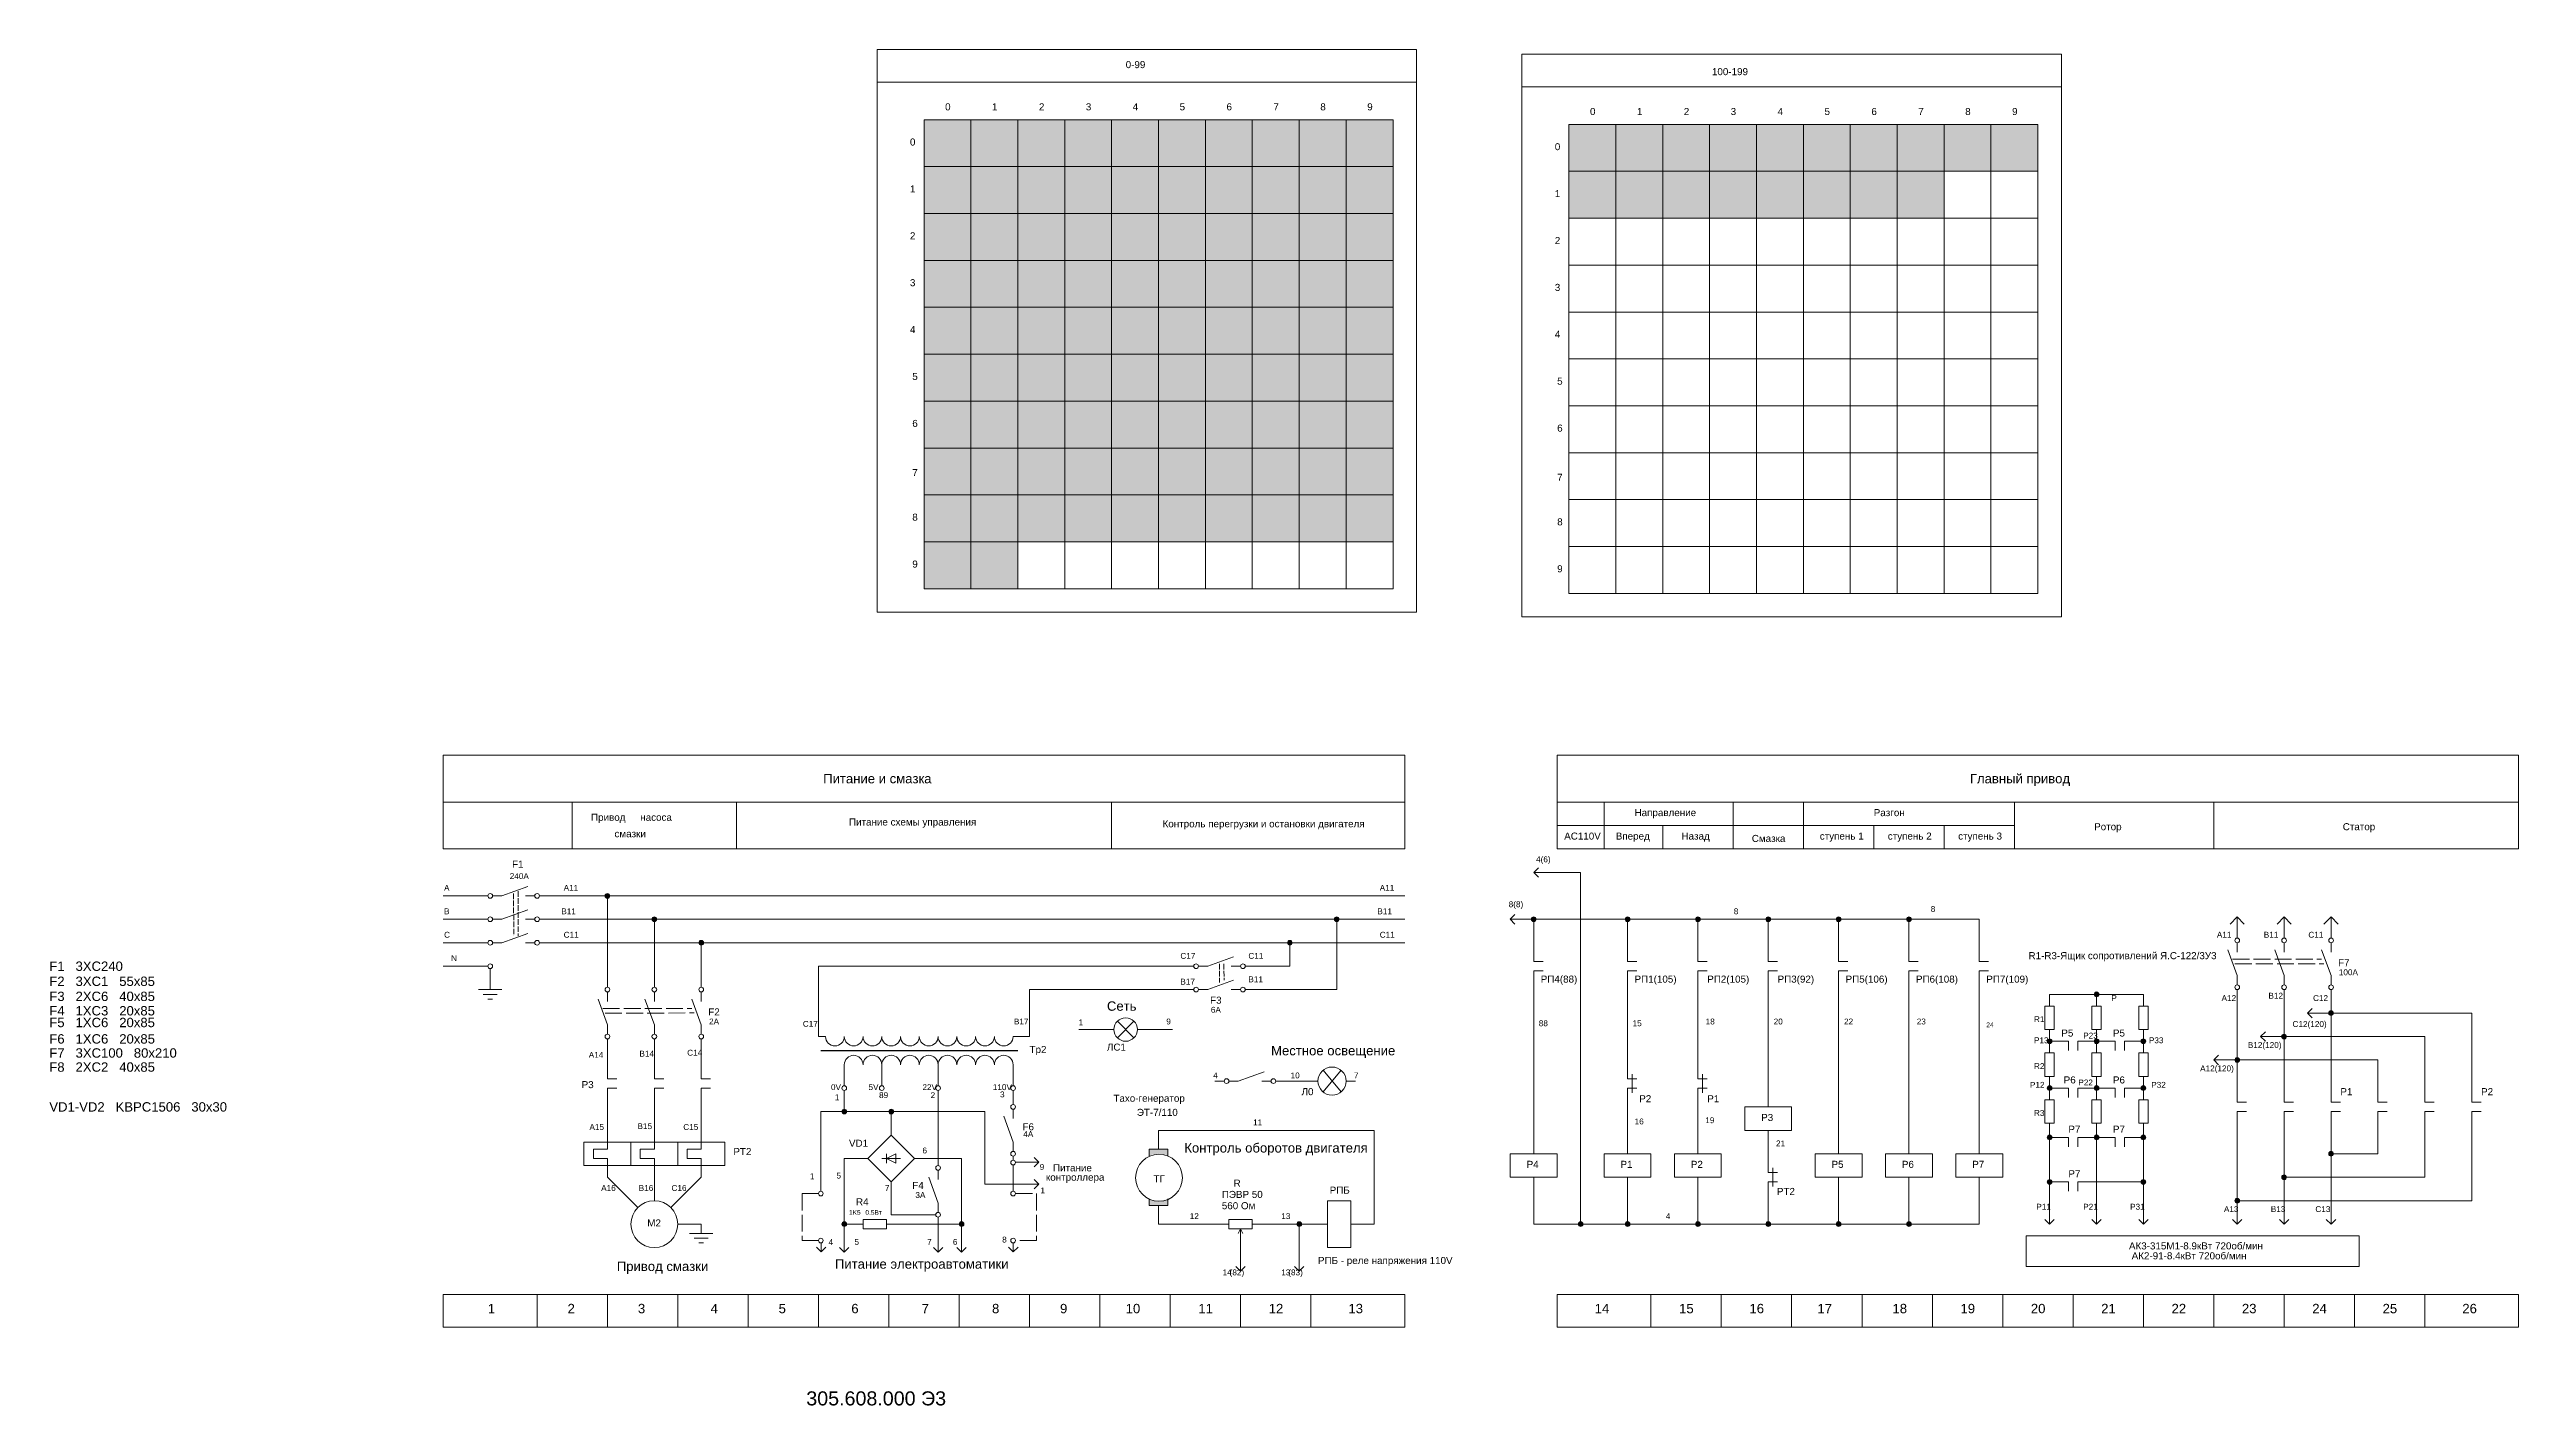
# Model space of a CAD drawing. Header units: millimetres. Extents: x 2474 to 8476, y -100 to 2402.
# Drawn here: x 2474 to 3000, y 911 to 1200 of the extents above; entities that cross this region are included whole.
import ezdxf
from ezdxf.enums import TextEntityAlignment as Align

# ---------------------------------------------------------------- set-up
doc = ezdxf.new("R2010")
doc.units = ezdxf.units.MM
doc.linetypes.add('ACAD_ISO02W100', pattern=[15, 12, -3])
doc.layers.get('0').update_dxf_attribs({"lineweight": 20})
doc.styles.get("Standard").update_dxf_attribs({"font": 'arial.ttf'})

msp = doc.modelspace()

# ---------------------------------------------------------------- texts
for s, height, p in [('0-99', 1.5, (2703, 1196.5)), ('100-199', 1.5, (2828, 1195)), ('0', 1.5, (2664.5, 1187.5)), ('1', 1.5, (2674.5, 1187.5)), ('2', 1.5, (2684.5, 1187.5)), ('3', 1.5, (2694.5, 1187.5)), ('4', 1.5, (2704.5, 1187.5)), ('5', 1.5, (2714.5, 1187.5)), ('6', 1.5, (2724.5, 1187.5)), ('7', 1.5, (2734.5, 1187.5)), ('8', 1.5, (2744.5, 1187.5)), ('9', 1.5, (2754.5, 1187.5)), ('0', 1.5, (2802, 1186.5)), ('1', 1.5, (2812, 1186.5)), ('2', 1.5, (2822, 1186.5)), ('3', 1.5, (2832, 1186.5)), ('4', 1.5, (2842, 1186.5)), ('5', 1.5, (2852, 1186.5)), ('6', 1.5, (2862, 1186.5)), ('7', 1.5, (2872, 1186.5)), ('8', 1.5, (2882, 1186.5)), ('9', 1.5, (2892, 1186.5)), ('Питание и смазка', 2, (2638.5, 1044)), ('Главный привод', 2, (2883, 1044)), ('Привод', 1.5, (2589, 1036)), ('Направление', 1.5, (2811.5, 1037)), ('Разгон', 1.5, (2862.5, 1037)), ('смазки', 1.5, (2594, 1032.5)), ('насоса', 1.5, (2599.5, 1036)), ('Питание схемы управления', 1.5, (2644, 1035)), ('Контроль перегрузки и остановки двигателя', 1.5, (2710.868, 1034.623)), ('AC110V', 1.5, (2796.5, 1032)), ('Вперед', 1.5, (2807.5, 1032)), ('Назад', 1.5, (2821.5, 1032)), ('Смазка', 1.5, (2836.5, 1031.5)), ('ступень 1', 1.5, (2851, 1032)), ('ступень 2', 1.5, (2865.5, 1032)), ('ступень 3', 1.5, (2880.5, 1032)), ('Ротор', 1.5, (2909.5, 1034)), ('Статор', 1.5, (2962.5, 1034)), ('F1', 1.5, (2572.165, 1026)), ('4(6)', 1.25, (2790.499, 1027.161)), ('A', 1.25, (2557.665, 1021.082)), ('240А', 1.25, (2571.665, 1023.582)), ('A11', 1.25, (2583.165, 1021.082)), ('A11', 1.25, (2757.165, 1021.082)), ('B', 1.25, (2557.665, 1016.082)), ('B11', 1.25, (2582.665, 1016.082)), ('B11', 1.25, (2756.665, 1016.082)), ('8(8)', 1.25, (2784.665, 1017.582)), ('8', 1.25, (2832.665, 1016.082)), ('8', 1.25, (2874.665, 1016.582)), ('C', 1.25, (2557.665, 1011.082)), ('C11', 1.25, (2583.165, 1011.082)), ('C11', 1.25, (2757.165, 1011.082)), ('A11', 1.25, (2935.665, 1011.082)), ('B11', 1.25, (2945.665, 1011.082)), ('C11', 1.25, (2955.165, 1011.082)), ('F1   3XC240 ', 2, (2473.5, 1004)), ('N', 1.25, (2559.165, 1006.082)), ('C17', 1.25, (2714.665, 1006.582)), ('C11', 1.25, (2729.165, 1006.582)), ('R1-R3-Ящик сопротивлений Я.С-122/3У3', 1.5, (2895.5, 1006.5)), ('F7', 1.5, (2961.5, 1005)), ('F2   3XC1   55x85', 2, (2473.5, 1000.787)), ('B17', 1.25, (2714.665, 1001.082)), ('B11', 1.25, (2729.165, 1001.582)), ('PП4(88)', 1.5, (2791.5, 1001.5)), ('PП1(105)', 1.5, (2811.5, 1001.5)), ('PП2(105)', 1.5, (2827, 1001.5)), ('PП3(92)', 1.5, (2842, 1001.5)), ('РП5(106)', 1.5, (2856.5, 1001.5)), ('РП6(108)', 1.5, (2871.5, 1001.5)), ('РП7(109)', 1.5, (2886.5, 1001.5)), ('100А', 1.25, (2961.665, 1003.082)), ('F3   2XC6   40x85', 2, (2473.5, 997.574)), ('F4   1XC3   20x85', 2, (2473.5, 994.5)), ('F2', 1.5, (2614, 994.5)), ('Сеть', 2, (2699, 995.5)), ('F3', 1.5, (2721, 997)), ('6А', 1.25, (2721.165, 995.082)), ('P', 1.25, (2913.165, 997.582)), ('A12', 1.25, (2936.665, 997.582)), ('B12', 1.25, (2946.665, 998.082)), ('C12', 1.25, (2956.165, 997.582)), ('F5   1XC6   20x85', 2, (2473.5, 992)), ('F6   1XC6   20x85', 2, (2473.5, 988.5)), ('2А', 1.25, (2614.165, 992.582)), ('C17', 1.25, (2634.165, 992.082)), ('B17', 1.25, (2679.165, 992.582)), ('1', 1.25, (2692.977, 992.415)), ('9', 1.25, (2711.665, 992.582)), ('88', 1.25, (2791.084, 992.207)), ('15', 1.25, (2811.084, 992.207)), ('18', 1.25, (2826.665, 992.582)), ('20', 1.25, (2841.165, 992.582)), ('22', 1.25, (2856.165, 992.582)), ('23', 1.25, (2871.665, 992.582)), ('24', 1, (2886.5, 992)), ('R1', 1.25, (2896.665, 993.082)), ('Р13', 1.25, (2896.665, 988.582)), ('P5', 1.5, (2902.5, 990)), ('Р23', 1.25, (2907.165, 989.582)), ('P5', 1.5, (2913.5, 990)), ('Р33', 1.25, (2921.165, 988.582)), ('C12(120)', 1.25, (2951.799, 992.046)), ('F7   3XC100   80x210', 2, (2473.5, 985.5)), ('А14', 1.25, (2588.517, 985.466)), ('В14', 1.25, (2599.33, 985.734)), ('С14', 1.25, (2609.508, 985.924)), ('Tp2', 1.5, (2682.5, 986.5)), ('ЛС1', 1.5, (2699, 987)), ('Местное освещение', 2, (2734, 986)), ('B12(120)', 1.25, (2942.265, 987.582)), ('F8   2XC2   40x85', 2, (2473.5, 982.5)), ('P3', 1.5, (2587, 979)), ('0V', 1.25, (2640.165, 978.582)), ('5V', 1.25, (2648.165, 978.582)), ('22V', 1.25, (2659.665, 978.582)), ('110V', 1.25, (2674.665, 978.582)), ('4', 1.25, (2721.665, 981.082)), ('10', 1.25, (2738.165, 981.082)), ('7', 1.25, (2751.665, 981.082)), ('Р12', 1.25, (2895.802, 979.082)), ('R2', 1.25, (2896.665, 983.082)), ('P6', 1.5, (2903, 980)), ('Р22', 1.25, (2906.124, 979.582)), ('P6', 1.5, (2913.5, 980)), ('Р32', 1.25, (2921.665, 979.082)), ('A12(120)', 1.25, (2932.093, 982.582)), ('VD1-VD2   KBPC1506   30x30', 2, (2473.5, 974)), ('1', 1.25, (2640.977, 976.415)), ('89', 1.25, (2650.412, 976.878)), ('2', 1.25, (2661.412, 976.878)), ('3', 1.25, (2676.214, 977.033)), ('Тахо-генератор', 1.5, (2700.383, 976.09)), ('ЭТ-7/110', 1.5, (2705.383, 973.09)), ('Л0', 1.5, (2740.5, 977.5)), ('P2', 1.5, (2812.5, 976)), ('P1', 1.5, (2827, 976)), ('R3', 1.25, (2896.665, 973.082)), ('P1', 1.5, (2962, 977.5)), ('P2', 1.5, (2992, 977.5)), ('А15', 1.25, (2588.665, 970.082)), ('В15', 1.25, (2598.913, 970.263)), ('С15', 1.25, (2608.665, 970.082)), ('F6', 1.5, (2681, 970)), ('4A', 1.25, (2681.165, 968.582)), ('11', 1.25, (2730.165, 971.082)), ('16', 1.25, (2811.524, 971.274)), ('19', 1.25, (2826.593, 971.534)), ('P3', 1.5, (2838.5, 972)), ('P7', 1.5, (2904, 969.5)), ('P7', 1.5, (2913.5, 969.5)), ('PT2', 1.5, (2619.352, 964.723)), ('VD1', 1.5, (2644, 966.5)), ('6', 1.25, (2659.665, 965.082)), ('Контроль оборотов двигателя', 2, (2715.501, 965.266)), ('P4', 1.5, (2788.5, 962)), ('P1', 1.5, (2808.5, 962)), ('P2', 1.5, (2823.5, 962)), ('21', 1.25, (2841.665, 966.582)), ('P5', 1.5, (2853.5, 962)), ('P6', 1.5, (2868.5, 962)), ('P7', 1.5, (2883.5, 962)), ('A16', 1.25, (2591.165, 957.082)), ('B16', 1.25, (2599.165, 957.082)), ('C16', 1.25, (2606.165, 957.082)), ('1', 1.25, (2635.665, 959.582)), ('5', 1.25, (2641.329, 959.726)), ('7', 1.25, (2651.665, 957.082)), ('F4', 1.5, (2657.5, 957.5)), ('9', 1.25, (2684.665, 961.582)), ('контроллера', 1.5, (2686, 959.25)), ('Питание', 1.5, (2687.5, 961.25)), ('ТГ', 1.5, (2708.943, 958.934)), ('R', 1.5, (2726, 958)), ('P7', 1.5, (2904, 960)), ('1K5', 1, (2644, 952)), ('R4', 1.5, (2645.5, 954)), ('0.5Вт', 1, (2647.5, 952)), ('3А', 1.25, (2658.165, 955.582)), ('1', 1.25, (2684.813, 956.562)), ('560 Ом', 1.5, (2723.5, 953.181)), ('ПЭВР 50', 1.5, (2723.5, 955.59)), ('РПБ', 1.5, (2746.5, 956.5)), ('PT2', 1.5, (2841.852, 956.223)), ('Р11', 1.25, (2897.165, 953.082)), ('Р21', 1.25, (2907.165, 953.082)), ('Р31', 1.25, (2917.165, 953.082)), ('A13', 1.25, (2937.165, 952.582)), ('B13', 1.25, (2947.165, 952.582)), ('C13', 1.25, (2956.665, 952.582)), ('M2', 1.5, (2601, 949.5)), ('12', 1.25, (2716.665, 951.082)), ('13', 1.25, (2736.165, 951.082)), ('4', 1.25, (2818.165, 951.082)), ('4', 1.25, (2639.665, 945.582)), ('Питание электроавтоматики', 2, (2641, 940.5)), ('5', 1.25, (2645.165, 945.582)), ('7', 1.25, (2660.665, 945.582)), ('6', 1.25, (2666.165, 945.582)), ('8', 1.25, (2676.665, 946.082)), ('РПБ - реле напряжения 110V', 1.5, (2744, 941.5)), ('АК3-315М1-8.9кВт 720об/мин', 1.5, (2916.914, 944.606)), ('АК2-91-8.4кВт 720об/мин', 1.5, (2917.5, 942.5)), ('Привод смазки', 2, (2594.5, 940)), ('14', 1.25, (2723.665, 939.082)), ('(82)', 1.25, (2725.165, 939.082)), ('13', 1.25, (2736.165, 939.082)), ('(83)', 1.25, (2737.665, 939.082)), ('1', 2, (2567, 931)), ('2', 2, (2584, 931)), ('3', 2, (2599, 931)), ('4', 2, (2614.5, 931)), ('5', 2, (2629, 931)), ('6', 2, (2644.5, 931)), ('7', 2, (2659.5, 931)), ('8', 2, (2674.5, 931)), ('9', 2, (2689, 931)), ('10', 2, (2703, 931)), ('11', 2, (2718.5, 931)), ('12', 2, (2733.5, 931)), ('13', 2, (2750.5, 931)), ('14', 2, (2803, 931)), ('15', 2, (2821, 931)), ('16', 2, (2836, 931)), ('17', 2, (2850.5, 931)), ('18', 2, (2866.5, 931)), ('19', 2, (2881, 931)), ('20', 2, (2896, 931)), ('21', 2, (2911, 931)), ('22', 2, (2926, 931)), ('23', 2, (2941, 931)), ('24', 2, (2956, 931)), ('25', 2, (2971, 931)), ('26', 2, (2988, 931)), ('305.608.000 Э3', 3, (2634.899, 911.344))]:
    msp.add_text(s, height=height).set_placement(p)
for s, p in [('0', (2657.583, 1181.5)), ('0', (2795.083, 1180.5)), ('1', (2657.583, 1171.5)), ('1', (2795.083, 1170.5)), ('2', (2657.583, 1161.5)), ('2', (2795.083, 1160.5)), ('3', (2657.583, 1151.5)), ('3', (2795.083, 1150.5)), ('4', (2657.583, 1141.5)), ('4', (2795.083, 1140.5)), ('5', (2658.083, 1131.5)), ('5', (2795.583, 1130.5)), ('6', (2658.083, 1121.5)), ('6', (2795.583, 1120.5)), ('7', (2658.083, 1111)), ('7', (2795.583, 1110)), ('8', (2658.083, 1101.5)), ('8', (2795.583, 1100.5)), ('9', (2658.083, 1091.5)), ('9', (2795.583, 1090.5))]:
    msp.add_text(s, height=1.5).set_placement(p, align=Align.TOP_CENTER)

# ---------------------------------------------------------------- hatches: boundary and pattern name
h = msp.add_hatch(color=256)
h.dxf.hatch_style = 1
h.paths.add_polyline_path([(2670, 1185.5), (2660, 1185.5), (2660, 1175.5), (2670, 1175.5)])
h.paths.add_polyline_path([(2680, 1185.5), (2670, 1185.5), (2670, 1175.5), (2680, 1175.5)])
h.paths.add_polyline_path([(2690, 1185.5), (2680, 1185.5), (2680, 1175.5), (2690, 1175.5)])
h.paths.add_polyline_path([(2700, 1185.5), (2690, 1185.5), (2690, 1175.5), (2700, 1175.5)])
h.paths.add_polyline_path([(2710, 1185.5), (2700, 1185.5), (2700, 1175.5), (2710, 1175.5)])
h.paths.add_polyline_path([(2720, 1185.5), (2710, 1185.5), (2710, 1175.5), (2720, 1175.5)])
h.paths.add_polyline_path([(2730, 1185.5), (2720, 1185.5), (2720, 1175.5), (2730, 1175.5)])
h.paths.add_polyline_path([(2740, 1185.5), (2730, 1185.5), (2730, 1175.5), (2740, 1175.5)])
h.paths.add_polyline_path([(2750, 1185.5), (2740, 1185.5), (2740, 1175.5), (2750, 1175.5)])
h.paths.add_polyline_path([(2760, 1185.5), (2750, 1185.5), (2750, 1175.5), (2760, 1175.5)])
h = msp.add_hatch(color=256)
h.dxf.hatch_style = 1
h.paths.add_polyline_path([(2807.5, 1184.5), (2797.5, 1184.5), (2797.5, 1174.5), (2807.5, 1174.5)])
h.paths.add_polyline_path([(2817.5, 1184.5), (2807.5, 1184.5), (2807.5, 1174.5), (2817.5, 1174.5)])
h.paths.add_polyline_path([(2827.5, 1184.5), (2817.5, 1184.5), (2817.5, 1174.5), (2827.5, 1174.5)])
h.paths.add_polyline_path([(2837.5, 1184.5), (2827.5, 1184.5), (2827.5, 1174.5), (2837.5, 1174.5)])
h.paths.add_polyline_path([(2847.5, 1184.5), (2837.5, 1184.5), (2837.5, 1174.5), (2847.5, 1174.5)])
h.paths.add_polyline_path([(2857.5, 1184.5), (2847.5, 1184.5), (2847.5, 1174.5), (2857.5, 1174.5)])
h.paths.add_polyline_path([(2867.5, 1184.5), (2857.5, 1184.5), (2857.5, 1174.5), (2867.5, 1174.5)])
h.paths.add_polyline_path([(2877.5, 1184.5), (2867.5, 1184.5), (2867.5, 1174.5), (2877.5, 1174.5)])
h.paths.add_polyline_path([(2887.5, 1184.5), (2877.5, 1184.5), (2877.5, 1174.5), (2887.5, 1174.5)])
h.paths.add_polyline_path([(2897.5, 1184.5), (2887.5, 1184.5), (2887.5, 1174.5), (2897.5, 1174.5)])
h.paths.add_polyline_path([(2807.5, 1174.5), (2797.5, 1174.5), (2797.5, 1164.5), (2807.5, 1164.5)])
h.paths.add_polyline_path([(2817.5, 1174.5), (2807.5, 1174.5), (2807.5, 1164.5), (2817.5, 1164.5)])
h.paths.add_polyline_path([(2827.5, 1174.5), (2817.5, 1174.5), (2817.5, 1164.5), (2827.5, 1164.5)])
h.paths.add_polyline_path([(2837.5, 1174.5), (2827.5, 1174.5), (2827.5, 1164.5), (2837.5, 1164.5)])
h.paths.add_polyline_path([(2847.5, 1174.5), (2837.5, 1174.5), (2837.5, 1164.5), (2847.5, 1164.5)])
h.paths.add_polyline_path([(2857.5, 1174.5), (2847.5, 1174.5), (2847.5, 1164.5), (2857.5, 1164.5)])
h = msp.add_hatch(color=256)
h.dxf.hatch_style = 1
h.paths.add_polyline_path([(2670, 1175.5), (2660, 1175.5), (2660, 1165.5), (2670, 1165.5)])
h.paths.add_polyline_path([(2680, 1175.5), (2670, 1175.5), (2670, 1165.5), (2680, 1165.5)])
h.paths.add_polyline_path([(2690, 1175.5), (2680, 1175.5), (2680, 1165.5), (2690, 1165.5)])
h.paths.add_polyline_path([(2700, 1175.5), (2690, 1175.5), (2690, 1165.5), (2700, 1165.5)])
h.paths.add_polyline_path([(2710, 1175.5), (2700, 1175.5), (2700, 1165.5), (2710, 1165.5)])
h.paths.add_polyline_path([(2720, 1175.5), (2710, 1175.5), (2710, 1165.5), (2720, 1165.5)])
h.paths.add_polyline_path([(2730, 1175.5), (2720, 1175.5), (2720, 1165.5), (2730, 1165.5)])
h.paths.add_polyline_path([(2740, 1175.5), (2730, 1175.5), (2730, 1165.5), (2740, 1165.5)])
h.paths.add_polyline_path([(2750, 1175.5), (2740, 1175.5), (2740, 1165.5), (2750, 1165.5)])
h.paths.add_polyline_path([(2760, 1175.5), (2750, 1175.5), (2750, 1165.5), (2760, 1165.5)])
h = msp.add_hatch(color=256)
h.dxf.hatch_style = 1
h.paths.add_polyline_path([(2867.5, 1174.5), (2857.5, 1174.5), (2857.5, 1164.5), (2867.5, 1164.5)])
h.paths.add_polyline_path([(2877.5, 1174.5), (2867.5, 1174.5), (2867.5, 1164.5), (2877.5, 1164.5)])
h = msp.add_hatch(color=256)
h.dxf.hatch_style = 1
h.paths.add_polyline_path([(2670, 1165.5), (2660, 1165.5), (2660, 1155.5), (2670, 1155.5)])
h.paths.add_polyline_path([(2680, 1165.5), (2670, 1165.5), (2670, 1155.5), (2680, 1155.5)])
h.paths.add_polyline_path([(2690, 1165.5), (2680, 1165.5), (2680, 1155.5), (2690, 1155.5)])
h.paths.add_polyline_path([(2700, 1165.5), (2690, 1165.5), (2690, 1155.5), (2700, 1155.5)])
h.paths.add_polyline_path([(2710, 1165.5), (2700, 1165.5), (2700, 1155.5), (2710, 1155.5)])
h = msp.add_hatch(color=256)
h.dxf.hatch_style = 1
h.paths.add_polyline_path([(2720, 1165.5), (2710, 1165.5), (2710, 1155.5), (2720, 1155.5)])
h.paths.add_polyline_path([(2730, 1165.5), (2720, 1165.5), (2720, 1155.5), (2730, 1155.5)])
h.paths.add_polyline_path([(2740, 1165.5), (2730, 1165.5), (2730, 1155.5), (2740, 1155.5)])
h.paths.add_polyline_path([(2750, 1165.5), (2740, 1165.5), (2740, 1155.5), (2750, 1155.5)])
h.paths.add_polyline_path([(2760, 1165.5), (2750, 1165.5), (2750, 1155.5), (2760, 1155.5)])
h.paths.add_polyline_path([(2670, 1155.5), (2660, 1155.5), (2660, 1145.5), (2670, 1145.5)])
h.paths.add_polyline_path([(2680, 1155.5), (2670, 1155.5), (2670, 1145.5), (2680, 1145.5)])
h.paths.add_polyline_path([(2690, 1155.5), (2680, 1155.5), (2680, 1145.5), (2690, 1145.5)])
h = msp.add_hatch(color=256)
h.dxf.hatch_style = 1
h.paths.add_polyline_path([(2730, 1155.5), (2720, 1155.5), (2720, 1145.5), (2730, 1145.5)])
h.paths.add_polyline_path([(2740, 1155.5), (2730, 1155.5), (2730, 1145.5), (2740, 1145.5)])
h.paths.add_polyline_path([(2750, 1155.5), (2740, 1155.5), (2740, 1145.5), (2750, 1145.5)])
h.paths.add_polyline_path([(2760, 1155.5), (2750, 1155.5), (2750, 1145.5), (2760, 1145.5)])
h.paths.add_polyline_path([(2670, 1145.5), (2660, 1145.5), (2660, 1135.5), (2670, 1135.5)])
h.paths.add_polyline_path([(2680, 1145.5), (2670, 1145.5), (2670, 1135.5), (2680, 1135.5)])
h.paths.add_polyline_path([(2690, 1145.5), (2680, 1145.5), (2680, 1135.5), (2690, 1135.5)])
h.paths.add_polyline_path([(2700, 1145.5), (2690, 1145.5), (2690, 1135.5), (2700, 1135.5)])
h.paths.add_polyline_path([(2710, 1145.5), (2700, 1145.5), (2700, 1135.5), (2710, 1135.5)])
h.paths.add_polyline_path([(2720, 1145.5), (2710, 1145.5), (2710, 1135.5), (2720, 1135.5)])
h = msp.add_hatch(color=256)
h.dxf.hatch_style = 1
h.paths.add_polyline_path([(2700, 1155.5), (2690, 1155.5), (2690, 1145.5), (2700, 1145.5)])
h.paths.add_polyline_path([(2710, 1155.5), (2700, 1155.5), (2700, 1145.5), (2710, 1145.5)])
h.paths.add_polyline_path([(2720, 1155.5), (2710, 1155.5), (2710, 1145.5), (2720, 1145.5)])
h = msp.add_hatch(color=256)
h.dxf.hatch_style = 1
h.paths.add_polyline_path([(2730, 1145.5), (2720, 1145.5), (2720, 1135.5), (2730, 1135.5)])
h.paths.add_polyline_path([(2740, 1145.5), (2730, 1145.5), (2730, 1135.5), (2740, 1135.5)])
h.paths.add_polyline_path([(2750, 1145.5), (2740, 1145.5), (2740, 1135.5), (2750, 1135.5)])
h.paths.add_polyline_path([(2760, 1145.5), (2750, 1145.5), (2750, 1135.5), (2760, 1135.5)])
h.paths.add_polyline_path([(2760, 1135.5), (2750, 1135.5), (2750, 1125.5), (2760, 1125.5)])
h.paths.add_polyline_path([(2750, 1135.5), (2740, 1135.5), (2740, 1125.5), (2750, 1125.5)])
h.paths.add_polyline_path([(2740, 1135.5), (2730, 1135.5), (2730, 1125.5), (2740, 1125.5)])
h.paths.add_polyline_path([(2730, 1135.5), (2720, 1135.5), (2720, 1125.5), (2730, 1125.5)])
h.paths.add_polyline_path([(2720, 1135.5), (2710, 1135.5), (2710, 1125.5), (2720, 1125.5)])
h.paths.add_polyline_path([(2710, 1135.5), (2700, 1135.5), (2700, 1125.5), (2710, 1125.5)])
h.paths.add_polyline_path([(2700, 1135.5), (2690, 1135.5), (2690, 1125.5), (2700, 1125.5)])
h.paths.add_polyline_path([(2690, 1135.5), (2680, 1135.5), (2680, 1125.5), (2690, 1125.5)])
h.paths.add_polyline_path([(2680, 1135.5), (2670, 1135.5), (2670, 1125.5), (2680, 1125.5)])
h.paths.add_polyline_path([(2670, 1135.5), (2660, 1135.5), (2660, 1125.5), (2670, 1125.5)])
h.paths.add_polyline_path([(2670, 1125.5), (2660, 1125.5), (2660, 1115.5), (2670, 1115.5)])
h.paths.add_polyline_path([(2680, 1125.5), (2670, 1125.5), (2670, 1115.5), (2680, 1115.5)])
h.paths.add_polyline_path([(2690, 1125.5), (2680, 1125.5), (2680, 1115.5), (2690, 1115.5)])
h.paths.add_polyline_path([(2710, 1125.5), (2700, 1125.5), (2700, 1115.5), (2710, 1115.5)])
h.paths.add_polyline_path([(2700, 1125.5), (2690, 1125.5), (2690, 1115.5), (2700, 1115.5)])
h.paths.add_polyline_path([(2720, 1125.5), (2710, 1125.5), (2710, 1115.5), (2720, 1115.5)])
h.paths.add_polyline_path([(2730, 1125.5), (2720, 1125.5), (2720, 1115.5), (2730, 1115.5)])
h.paths.add_polyline_path([(2740, 1125.5), (2730, 1125.5), (2730, 1115.5), (2740, 1115.5)])
h.paths.add_polyline_path([(2750, 1125.5), (2740, 1125.5), (2740, 1115.5), (2750, 1115.5)])
h.paths.add_polyline_path([(2760, 1125.5), (2750, 1125.5), (2750, 1115.5), (2760, 1115.5)])
h = msp.add_hatch(color=256)
h.dxf.hatch_style = 1
h.paths.add_polyline_path([(2670, 1115.5), (2660, 1115.5), (2660, 1105.5), (2670, 1105.5)])
h.paths.add_polyline_path([(2680, 1115.5), (2670, 1115.5), (2670, 1105.5), (2680, 1105.5)])
h.paths.add_polyline_path([(2690, 1115.5), (2680, 1115.5), (2680, 1105.5), (2690, 1105.5)])
h.paths.add_polyline_path([(2700, 1115.5), (2690, 1115.5), (2690, 1105.5), (2700, 1105.5)])
h.paths.add_polyline_path([(2710, 1115.5), (2700, 1115.5), (2700, 1105.5), (2710, 1105.5)])
h.paths.add_polyline_path([(2720, 1115.5), (2710, 1115.5), (2710, 1105.5), (2720, 1105.5)])
h.paths.add_polyline_path([(2730, 1115.5), (2720, 1115.5), (2720, 1105.5), (2730, 1105.5)])
h.paths.add_polyline_path([(2740, 1115.5), (2730, 1115.5), (2730, 1105.5), (2740, 1105.5)])
h.paths.add_polyline_path([(2750, 1115.5), (2740, 1115.5), (2740, 1105.5), (2750, 1105.5)])
h.paths.add_polyline_path([(2760, 1115.5), (2750, 1115.5), (2750, 1105.5), (2760, 1105.5)])
h.paths.add_polyline_path([(2670, 1105.5), (2660, 1105.5), (2660, 1095.5), (2670, 1095.5)])
h.paths.add_polyline_path([(2680, 1105.5), (2670, 1105.5), (2670, 1095.5), (2680, 1095.5)])
h.paths.add_polyline_path([(2690, 1105.5), (2680, 1105.5), (2680, 1095.5), (2690, 1095.5)])
h.paths.add_polyline_path([(2700, 1105.5), (2690, 1105.5), (2690, 1095.5), (2700, 1095.5)])
h.paths.add_polyline_path([(2710, 1105.5), (2700, 1105.5), (2700, 1095.5), (2710, 1095.5)])
h.paths.add_polyline_path([(2720, 1105.5), (2710, 1105.5), (2710, 1095.5), (2720, 1095.5)])
h.paths.add_polyline_path([(2730, 1105.5), (2720, 1105.5), (2720, 1095.5), (2730, 1095.5)])
h = msp.add_hatch(color=256)
h.dxf.hatch_style = 1
h.paths.add_polyline_path([(2740, 1105.5), (2730, 1105.5), (2730, 1095.5), (2740, 1095.5)])
h = msp.add_hatch(color=256)
h.dxf.hatch_style = 1
h.paths.add_polyline_path([(2750, 1105.5), (2740, 1105.5), (2740, 1095.5), (2750, 1095.5)])
h = msp.add_hatch(color=256)
h.dxf.hatch_style = 1
h.paths.add_polyline_path([(2760, 1105.5), (2750, 1105.5), (2750, 1095.5), (2760, 1095.5)])
h = msp.add_hatch(color=256)
h.dxf.hatch_style = 1
h.paths.add_polyline_path([(2670, 1095.5), (2660, 1095.5), (2660, 1085.5), (2670, 1085.5)])
h = msp.add_hatch(color=256)
h.dxf.hatch_style = 1
h.paths.add_polyline_path([(2680, 1095.5), (2670, 1095.5), (2670, 1085.5), (2680, 1085.5)])
h = msp.add_hatch(color=256)
h.dxf.hatch_style = 1
h.paths.add_polyline_path([(2593, 1020, 1), (2592, 1020, 1)])
h = msp.add_hatch(color=256)
h.dxf.hatch_style = 1
h.paths.add_polyline_path([(2603, 1015, 1), (2602, 1015, 1)])
h = msp.add_hatch(color=256)
h.dxf.hatch_style = 1
h.paths.add_polyline_path([(2748.5, 1015, 1), (2747.5, 1015, 1)])
h = msp.add_hatch(color=256)
h.dxf.hatch_style = 1
h.paths.add_polyline_path([(2790.5, 1015, 1), (2789.5, 1015, 1)])
h = msp.add_hatch(color=256)
h.dxf.hatch_style = 1
h.paths.add_polyline_path([(2810.5, 1015, 1), (2809.5, 1015, 1)])
h = msp.add_hatch(color=256)
h.dxf.hatch_style = 1
h.paths.add_polyline_path([(2825.5, 1015, 1), (2824.5, 1015, 1)])
h = msp.add_hatch(color=256)
h.dxf.hatch_style = 1
h.paths.add_polyline_path([(2840.5, 1015, 1), (2839.5, 1015, 1)])
h = msp.add_hatch(color=256)
h.dxf.hatch_style = 1
h.paths.add_polyline_path([(2855.5, 1015, 1), (2854.5, 1015, 1)])
h = msp.add_hatch(color=256)
h.dxf.hatch_style = 1
h.paths.add_polyline_path([(2870.5, 1015, 1), (2869.5, 1015, 1)])
h = msp.add_hatch(color=256)
h.dxf.hatch_style = 1
h.paths.add_polyline_path([(2613, 1010, 1), (2612, 1010, 1)])
h = msp.add_hatch(color=256)
h.dxf.hatch_style = 1
h.paths.add_polyline_path([(2738.5, 1010, 1), (2737.5, 1010, 1)])
h = msp.add_hatch(color=256)
h.dxf.hatch_style = 1
h.paths.add_polyline_path([(2909.5, 999, 1), (2910.5, 999, 1)])
h = msp.add_hatch(color=256)
h.dxf.hatch_style = 1
h.paths.add_polyline_path([(2960.5, 995, 1), (2959.5, 995, 1)])
h = msp.add_hatch(color=256)
h.dxf.hatch_style = 1
h.paths.add_polyline_path([(2950.5, 990, 1), (2949.5, 990, 1)])
h = msp.add_hatch(color=256)
h.dxf.hatch_style = 1
h.paths.add_polyline_path([(2900.5, 989, 1), (2899.5, 989, 1)])
h = msp.add_hatch(color=256)
h.dxf.hatch_style = 1
h.paths.add_polyline_path([(2910.5, 989, 1), (2909.5, 989, 1)])
h = msp.add_hatch(color=256)
h.dxf.hatch_style = 1
h.paths.add_polyline_path([(2920.5, 989, 1), (2919.5, 989, 1)])
h = msp.add_hatch(color=256)
h.dxf.hatch_style = 1
h.paths.add_polyline_path([(2940.5, 985, 1), (2939.5, 985, 1)])
h = msp.add_hatch(color=256)
h.dxf.hatch_style = 1
h.paths.add_polyline_path([(2900.5, 979, 1), (2899.5, 979, 1)])
h = msp.add_hatch(color=256)
h.dxf.hatch_style = 1
h.paths.add_polyline_path([(2910.5, 979, 1), (2909.5, 979, 1)])
h = msp.add_hatch(color=256)
h.dxf.hatch_style = 1
h.paths.add_polyline_path([(2920.5, 979, 1), (2919.5, 979, 1)])
h = msp.add_hatch(color=256)
h.dxf.hatch_style = 1
h.paths.add_polyline_path([(2643.5, 974, 1), (2642.5, 974, 1)])
h = msp.add_hatch(color=256)
h.dxf.hatch_style = 1
h.paths.add_polyline_path([(2653.5, 974, 1), (2652.5, 974, 1)])
h = msp.add_hatch(color=256)
h.dxf.hatch_style = 1
h.paths.add_polyline_path([(2900.5, 968.5, 1), (2899.5, 968.5, 1)])
h = msp.add_hatch(color=256)
h.dxf.hatch_style = 1
h.paths.add_polyline_path([(2910.5, 968.5, 1), (2909.5, 968.5, 1)])
h = msp.add_hatch(color=256)
h.dxf.hatch_style = 1
h.paths.add_polyline_path([(2920.5, 968.5, 1), (2919.5, 968.5, 1)])
h = msp.add_hatch(color=256)
h.dxf.hatch_style = 1
h.paths.add_polyline_path([(2712, 966), (2708, 966), (2708, 964.583, -0.2087122), (2712, 964.583)])
h.paths.add_polyline_path([(2712, 955.417, -0.2087122), (2708, 955.417), (2708, 954), (2712, 954)])
h = msp.add_hatch(color=256)
h.dxf.hatch_style = 1
h.paths.add_polyline_path([(2960.5, 965, 1), (2959.5, 965, 1)])
h = msp.add_hatch(color=256)
h.dxf.hatch_style = 1
h.paths.add_polyline_path([(2900.5, 959, 1), (2899.5, 959, 1)])
h = msp.add_hatch(color=256)
h.dxf.hatch_style = 1
h.paths.add_polyline_path([(2920.5, 959, 1), (2919.5, 959, 1)])
h = msp.add_hatch(color=256)
h.dxf.hatch_style = 1
h.paths.add_polyline_path([(2950.5, 960, 1), (2949.5, 960, 1)])
h = msp.add_hatch(color=256)
h.dxf.hatch_style = 1
h.paths.add_polyline_path([(2940.5, 955, 1), (2939.5, 955, 1)])
h = msp.add_hatch(color=256)
h.dxf.hatch_style = 1
h.paths.add_polyline_path([(2643.5, 950, 1), (2642.5, 950, 1)])
h = msp.add_hatch(color=256)
h.dxf.hatch_style = 1
h.paths.add_polyline_path([(2668.5, 950, 1), (2667.5, 950, 1)])
h = msp.add_hatch(color=256)
h.dxf.hatch_style = 1
h.paths.add_polyline_path([(2740.5, 950, 1), (2739.5, 950, 1)])
h = msp.add_hatch(color=256)
h.dxf.hatch_style = 1
h.paths.add_polyline_path([(2800.5, 950, 1), (2799.5, 950, 1)])
h = msp.add_hatch(color=256)
h.dxf.hatch_style = 1
h.paths.add_polyline_path([(2810.5, 950, 1), (2809.5, 950, 1)])
h = msp.add_hatch(color=256)
h.dxf.hatch_style = 1
h.paths.add_polyline_path([(2825.5, 950, 1), (2824.5, 950, 1)])
h = msp.add_hatch(color=256)
h.dxf.hatch_style = 1
h.paths.add_polyline_path([(2840.5, 950, 1), (2839.5, 950, 1)])
h = msp.add_hatch(color=256)
h.dxf.hatch_style = 1
h.paths.add_polyline_path([(2855.5, 950, 1), (2854.5, 950, 1)])
h = msp.add_hatch(color=256)
h.dxf.hatch_style = 1
h.paths.add_polyline_path([(2870.5, 950, 1), (2869.5, 950, 1)])

# ---------------------------------------------------------------- linework, layer by layer
for p, q in [((2650, 1193.5), (2765, 1193.5)), ((2787.5, 1192.5), (2902.5, 1192.5)), ((2670, 1185.5), (2670, 1085.5)), ((2680, 1185.5), (2680, 1085.5)), ((2690, 1185.5), (2690, 1085.5)), ((2700, 1185.5), (2700, 1085.5)), ((2710, 1185.5), (2710, 1085.5)), ((2720, 1185.5), (2720, 1085.5)), ((2730, 1185.5), (2730, 1085.5)), ((2740, 1185.5), (2740, 1085.5)), ((2750, 1185.5), (2750, 1085.5)), ((2807.5, 1184.5), (2807.5, 1084.5)), ((2817.5, 1184.5), (2817.5, 1084.5)), ((2827.5, 1184.5), (2827.5, 1084.5)), ((2837.5, 1184.5), (2837.5, 1084.5)), ((2847.5, 1184.5), (2847.5, 1084.5)), ((2857.5, 1184.5), (2857.5, 1084.5)), ((2867.5, 1184.5), (2867.5, 1084.5)), ((2877.5, 1184.5), (2877.5, 1084.5)), ((2887.5, 1184.5), (2887.5, 1084.5)), ((2760, 1175.5), (2660, 1175.5)), ((2897.5, 1174.5), (2797.5, 1174.5)), ((2760, 1165.5), (2660, 1165.5)), ((2897.5, 1164.5), (2797.5, 1164.5)), ((2760, 1155.5), (2660, 1155.5)), ((2897.5, 1154.5), (2797.5, 1154.5)), ((2760, 1145.5), (2660, 1145.5)), ((2897.5, 1144.5), (2797.5, 1144.5)), ((2760, 1135.5), (2660, 1135.5)), ((2897.5, 1134.5), (2797.5, 1134.5)), ((2760, 1125.5), (2660, 1125.5)), ((2897.5, 1124.5), (2797.5, 1124.5)), ((2760, 1115.5), (2660, 1115.5)), ((2897.5, 1114.5), (2797.5, 1114.5)), ((2760, 1105.5), (2660, 1105.5)), ((2897.5, 1104.5), (2797.5, 1104.5)), ((2760, 1095.5), (2660, 1095.5)), ((2897.5, 1094.5), (2797.5, 1094.5)), ((2557.5, 1040), (2762.5, 1040)), ((2585, 1040), (2585, 1030)), ((2620, 1040), (2620, 1030)), ((2700, 1040), (2700, 1030)), ((2795, 1040), (3000, 1040)), ((2805, 1030), (2805, 1040)), ((2832.5, 1030), (2832.5, 1040)), ((2847.5, 1030), (2847.5, 1040)), ((2892.5, 1040), (2892.5, 1030)), ((2935, 1040), (2935, 1030)), ((2795, 1035), (2892.5, 1035)), ((2817.5, 1030), (2817.5, 1035)), ((2862.5, 1030), (2862.5, 1035)), ((2877.5, 1030), (2877.5, 1035)), ((2570, 1020), (2575.5, 1022)), ((2791, 1026), (2790, 1025)), ((2800, 1025), (2790, 1025)), ((2790, 1025), (2791, 1024)), ((2800, 1010), (2800, 1025)), ((2567, 1020), (2557.5, 1020)), ((2570, 1020), (2568, 1020)), ((2570, 1015), (2575.5, 1017)), ((2577, 1020), (2575, 1020)), ((2578, 1020), (2762.5, 1020)), ((2592.5, 1000.5), (2592.5, 1020)), ((2567, 1015), (2557.5, 1015)), ((2570, 1015), (2568, 1015)), ((2570, 1010), (2575.5, 1012)), ((2577, 1015), (2575, 1015)), ((2578, 1015), (2762.5, 1015)), ((2602.5, 1000.5), (2602.5, 1015)), ((2748, 1000), (2748, 1015)), ((2786, 1016), (2785, 1015)), ((2785, 1015), (2885, 1015)), ((2785, 1015), (2786, 1014)), ((2790, 1010), (2790, 1015)), ((2810, 1010), (2810, 1015)), ((2825, 1010), (2825, 1015)), ((2840, 1010), (2840, 1015)), ((2855, 1010), (2855, 1015)), ((2870, 1010), (2870, 1015)), ((2885, 1010), (2885, 1015)), ((2938.5, 1014), (2940, 1015.5)), ((2940, 1015.5), (2941.5, 1014)), ((2940, 1011), (2940, 1015.5)), ((2948.5, 1014), (2950, 1015.5)), ((2950, 1015.5), (2951.5, 1014)), ((2950, 1015.5), (2950, 1011)), ((2958.5, 1014), (2960, 1015.5)), ((2960, 1015.5), (2961.5, 1014)), ((2960, 1015.5), (2960, 1011)), ((2567, 1010), (2557.5, 1010)), ((2570, 1010), (2568, 1010)), ((2577, 1010), (2575, 1010)), ((2578, 1010), (2762.5, 1010)), ((2612.5, 1000.5), (2612.5, 1010)), ((2720.5, 1005), (2726, 1007)), ((2738, 1005), (2738, 1010)), ((2790, 1010), (2790, 1006)), ((2790, 1006), (2792, 1006)), ((2800, 1010), (2800, 975)), ((2810, 1010), (2810, 1006)), ((2810, 1006), (2812, 1006)), ((2825, 1010), (2825, 1006)), ((2825, 1006), (2827, 1006)), ((2840, 1010), (2840, 1006)), ((2840, 1006), (2842, 1006)), ((2855, 1010), (2855, 1006)), ((2855, 1006), (2857, 1006)), ((2870, 1010), (2870, 1006)), ((2870, 1006), (2872, 1006)), ((2885, 1010), (2885, 1006)), ((2885, 1006), (2887, 1006)), ((2940, 1003), (2938, 1008.5)), ((2940, 1010), (2940, 1008)), ((2950, 1003), (2948, 1008.5)), ((2950, 1010), (2950, 1008)), ((2960, 1003), (2958, 1008.5)), ((2960, 1010), (2960, 1008)), ((2567, 1005), (2557.5, 1005)), ((2567.5, 1004.5), (2567.5, 1000)), ((2637.5, 1005), (2717.5, 1005)), ((2637.5, 1005), (2637.5, 990)), ((2720.5, 1005), (2718.5, 1005)), ((2720.5, 1000), (2726, 1002)), ((2727.5, 1005), (2725.5, 1005)), ((2728.5, 1005), (2738, 1005)), ((2792, 1004), (2790, 1004)), ((2790, 1004), (2790, 1000)), ((2812, 1004), (2810, 1004)), ((2810, 1004), (2810, 1000)), ((2827, 1004), (2825, 1004)), ((2825, 1004), (2825, 1000)), ((2842, 1004), (2840, 1004)), ((2840, 1004), (2840, 1000)), ((2857, 1004), (2855, 1004)), ((2855, 1004), (2855, 1000)), ((2872, 1004), (2870, 1004)), ((2870, 1004), (2870, 1000)), ((2887, 1004), (2885, 1004)), ((2885, 1004), (2885, 1000)), ((2940, 1003), (2940, 1001)), ((2950, 1003), (2950, 1001)), ((2960, 1003), (2960, 1001)), ((2565, 1000), (2570, 1000)), ((2566, 999), (2569, 999)), ((2567, 998), (2568, 998)), ((2592.5, 992.5), (2590.5, 998)), ((2592.5, 999.5), (2592.5, 997.5)), ((2602.5, 992.5), (2600.5, 998)), ((2602.5, 999.5), (2602.5, 997.5)), ((2612.5, 992.5), (2610.5, 998)), ((2612.5, 999.5), (2612.5, 997.5)), ((2717.5, 1000), (2682.5, 1000)), ((2682.5, 1000), (2682.5, 990)), ((2720.5, 1000), (2718.5, 1000)), ((2727.5, 1000), (2725.5, 1000)), ((2728.5, 1000), (2748, 1000)), ((2790, 1000), (2790, 965)), ((2810, 1000), (2810, 985)), ((2825, 1000), (2825, 985)), ((2840, 1000), (2840, 975)), ((2855, 965), (2855, 1000)), ((2870, 965), (2870, 1000)), ((2885, 965), (2885, 1000)), ((2920, 999), (2900, 999)), ((2900, 999), (2900, 996.5)), ((2910, 996.5), (2910, 999)), ((2920, 996.5), (2920, 999)), ((2940, 995), (2940, 1000)), ((2950, 995), (2950, 1000)), ((2956, 996), (2955, 995)), ((2960, 995), (2960, 1000)), ((2592.5, 992.5), (2592.5, 990.5)), ((2602.5, 992.5), (2602.5, 990.5)), ((2612.5, 992.5), (2612.5, 990.5)), ((2639, 990), (2637.5, 990)), ((2682.5, 990), (2679, 990)), ((2700.5, 991.5), (2693, 991.5)), ((2701.232, 993.268), (2704.768, 989.732)), ((2704.768, 993.268), (2701.232, 989.732)), ((2705.5, 991.5), (2713, 991.5)), ((2900, 991.5), (2900, 986.5)), ((2910, 991.5), (2910, 986.5)), ((2920, 991.5), (2920, 986.5)), ((2940, 995), (2940, 980)), ((2946, 991), (2945, 990)), ((2945, 990), (2950, 990)), ((2945, 990), (2946, 989)), ((2950, 995), (2950, 980)), ((2950, 990), (2980, 990)), ((2955, 995), (2960, 995)), ((2955, 995), (2956, 994)), ((2960, 995), (2990, 995)), ((2960, 995), (2960, 980)), ((2980, 990), (2980, 980)), ((2990, 995), (2990, 980)), ((2592.5, 989.5), (2592.5, 985)), ((2592.5, 985), (2592.5, 981)), ((2602.5, 989.5), (2602.5, 985)), ((2602.5, 985), (2602.5, 981)), ((2612.5, 989.5), (2612.5, 985)), ((2612.5, 985), (2612.5, 981)), ((2810, 985), (2810, 981)), ((2825, 985), (2825, 981)), ((2900, 989), (2904, 989)), ((2904, 989), (2904, 987)), ((2910, 989), (2906, 989)), ((2906, 989), (2906, 988)), ((2906, 988), (2906, 987)), ((2910, 989), (2914, 989)), ((2914, 989), (2914, 987)), ((2920, 989), (2916, 989)), ((2916, 989), (2916, 988)), ((2916, 988), (2916, 987)), ((2936, 986), (2935, 985)), ((2935, 985), (2940, 985)), ((2935, 985), (2936, 984)), ((2940, 985), (2970, 985)), ((2970, 985), (2970, 980)), ((2592.5, 981), (2594.5, 981)), ((2602.5, 981), (2604.5, 981)), ((2612.5, 981), (2614.5, 981)), ((2643, 984), (2643, 979.5)), ((2651, 984), (2651, 979.5)), ((2663, 984), (2663, 979.5)), ((2679, 984), (2679, 979.5)), ((2722, 980.5), (2724, 980.5)), ((2727, 980.5), (2725, 980.5)), ((2727, 980.5), (2732.5, 982.5)), ((2734, 980.5), (2732, 980.5)), ((2735, 980.5), (2744, 980.5)), ((2748.921, 982.805), (2745.079, 978.195)), ((2745.079, 982.805), (2748.921, 978.195)), ((2750, 980.5), (2752, 980.5)), ((2810, 981), (2812, 981)), ((2811, 982), (2811, 978)), ((2825, 981), (2827, 981)), ((2826, 982), (2826, 978)), ((2900, 981.5), (2900, 976.5)), ((2910, 981.5), (2910, 976.5)), ((2920, 981.5), (2920, 976.5)), ((2940, 980), (2940, 976)), ((2950, 980), (2950, 976)), ((2960, 980), (2960, 976)), ((2970, 980), (2970, 976)), ((2980, 980), (2980, 976)), ((2990, 980), (2990, 976)), ((2594.5, 979), (2592.5, 979)), ((2592.5, 979), (2592.5, 975)), ((2592.5, 975), (2592.5, 967.5)), ((2604.5, 979), (2602.5, 979)), ((2602.5, 979), (2602.5, 975)), ((2602.5, 975), (2602.5, 967.5)), ((2614.5, 979), (2612.5, 979)), ((2612.5, 979), (2612.5, 975)), ((2612.5, 975), (2612.5, 967.5)), ((2643, 978.5), (2643, 974)), ((2663, 978.5), (2663, 962.5)), ((2679, 978.5), (2679, 975.5)), ((2679, 974.5), (2679, 972.5)), ((2800, 975), (2800, 950)), ((2812, 979), (2810, 979)), ((2810, 979), (2810, 975)), ((2810, 975), (2810, 965)), ((2827, 979), (2825, 979)), ((2825, 979), (2825, 975)), ((2825, 975), (2825, 965)), ((2900, 979), (2904, 979)), ((2904, 979), (2904, 977)), ((2910, 979), (2906, 979)), ((2906, 979), (2906, 978)), ((2906, 978), (2906, 977)), ((2910, 979), (2914, 979)), ((2914, 979), (2914, 977)), ((2920, 979), (2916, 979)), ((2916, 979), (2916, 978)), ((2916, 978), (2916, 977)), ((2940, 976), (2942, 976)), ((2950, 976), (2952, 976)), ((2960, 976), (2962, 976)), ((2970, 976), (2972, 976)), ((2980, 976), (2982, 976)), ((2990, 976), (2992, 976)), ((2638, 974), (2673, 974)), ((2638, 974), (2638, 957)), ((2648, 964), (2653, 969)), ((2653, 974), (2653, 969)), ((2653, 969), (2658, 964)), ((2673, 974), (2673, 958.5)), ((2679, 967.5), (2677, 973)), ((2710, 966), (2710, 970)), ((2710, 970), (2756, 970)), ((2756, 950), (2756, 970)), ((2840, 970), (2840, 965)), ((2900, 950), (2900, 971.5)), ((2910, 950), (2910, 971.5)), ((2920, 950), (2920, 971.5)), ((2940, 970), (2940, 974)), ((2940, 974), (2942, 974)), ((2940, 970), (2940, 950)), ((2950, 970), (2950, 974)), ((2950, 974), (2952, 974)), ((2950, 970), (2950, 950)), ((2960, 970), (2960, 974)), ((2960, 974), (2962, 974)), ((2960, 970), (2960, 950)), ((2970, 970), (2970, 974)), ((2970, 974), (2972, 974)), ((2970, 970), (2970, 965)), ((2980, 970), (2980, 974)), ((2980, 974), (2982, 974)), ((2980, 970), (2980, 960)), ((2990, 970), (2990, 974)), ((2990, 974), (2992, 974)), ((2990, 970), (2990, 955)), ((2592.5, 966), (2589.5, 966)), ((2589.5, 966), (2589.5, 964)), ((2589.5, 964), (2592.5, 964)), ((2592.5, 967.5), (2592.5, 966)), ((2592.5, 964), (2592.5, 962.5)), ((2602.5, 966), (2599.5, 966)), ((2599.5, 966), (2599.5, 964)), ((2599.5, 964), (2602.5, 964)), ((2602.5, 967.5), (2602.5, 966)), ((2602.5, 964), (2602.5, 962.5)), ((2612.5, 966), (2609.5, 966)), ((2609.5, 966), (2609.5, 964)), ((2609.5, 964), (2612.5, 964)), ((2612.5, 967.5), (2612.5, 966)), ((2612.5, 964), (2612.5, 962.5)), ((2648, 964), (2643, 964)), ((2643, 964), (2643, 944)), ((2653, 959), (2648, 964)), ((2651, 964), (2655, 964)), ((2652, 965), (2652, 963)), ((2652, 964), (2654, 965)), ((2654, 963), (2652, 964)), ((2658, 964), (2653, 959)), ((2654, 965), (2654, 963)), ((2658, 964), (2668, 964)), ((2668, 964), (2668, 944)), ((2678.993, 964.5), (2678.993, 963.625)), ((2679, 967.5), (2679, 965.5)), ((2683.478, 964.245), (2684.478, 963.245)), ((2840, 965), (2840, 961)), ((2900, 968.5), (2904, 968.5)), ((2904, 968.5), (2904, 966.5)), ((2910, 968.5), (2906, 968.5)), ((2906, 968.5), (2906, 967.5)), ((2906, 967.5), (2906, 966.5)), ((2910, 968.5), (2914, 968.5)), ((2914, 968.5), (2914, 966.5)), ((2920, 968.5), (2916, 968.5)), ((2916, 968.5), (2916, 967.5)), ((2916, 967.5), (2916, 966.5)), ((2970, 965), (2960, 965)), ((2592.5, 962.5), (2592.5, 960)), ((2592.5, 960), (2598.964, 953.536)), ((2602.5, 962.5), (2602.5, 955)), ((2612.5, 960), (2606.036, 953.536)), ((2612.5, 962.5), (2612.5, 960)), ((2653, 952), (2653, 959)), ((2663, 954.5), (2661, 960)), ((2663, 961.5), (2663, 959.5)), ((2673, 958.5), (2684.5, 958.5)), ((2678.993, 962.625), (2679, 957)), ((2679.478, 963.245), (2684.478, 963.245)), ((2684.478, 963.245), (2683.478, 962.245)), ((2683.5, 959.5), (2684.5, 958.5)), ((2684.5, 958.5), (2683.5, 957.5)), ((2790, 960), (2790, 950)), ((2810, 960), (2810, 950)), ((2825, 960), (2825, 950)), ((2840, 961), (2842, 961)), ((2842, 959), (2840, 959)), ((2840, 959), (2840, 955)), ((2841, 962), (2841, 958)), ((2855, 960), (2855, 950)), ((2870, 960), (2870, 950)), ((2885, 960), (2885, 950)), ((2900, 959), (2904, 959)), ((2904, 959), (2904, 957)), ((2910, 959), (2906, 959)), ((2906, 959), (2906, 958)), ((2910, 959), (2920, 959)), ((2980, 960), (2950, 960)), ((2663, 954.5), (2663, 952.5)), ((2710, 954), (2710, 950)), ((2840, 950), (2840, 955)), ((2906, 958), (2906, 957)), ((2990, 955), (2940, 955)), ((2607.5, 950), (2612.5, 950)), ((2610, 948), (2615, 948)), ((2612.5, 950), (2612.5, 948)), ((2643, 950), (2647, 950)), ((2652, 950), (2668, 950)), ((2653, 952), (2662.5, 952)), ((2663, 951.5), (2663, 944)), ((2710, 950), (2725, 950)), ((2727.5, 949), (2727, 948)), ((2727.5, 940), (2727.5, 949)), ((2728, 948), (2727.5, 949)), ((2730, 950), (2746, 950)), ((2740, 950), (2740, 940)), ((2756, 950), (2751, 950)), ((2885, 950), (2790, 950)), ((2899, 951), (2900, 950)), ((2900, 950), (2901, 951)), ((2909, 951), (2910, 950)), ((2910, 950), (2911, 951)), ((2919, 951), (2920, 950)), ((2920, 950), (2921, 951)), ((2939, 951), (2940, 950)), ((2940, 950), (2941, 951)), ((2949, 951), (2950, 950)), ((2950, 950), (2951, 951)), ((2959, 951), (2960, 950)), ((2960, 950), (2961, 951)), ((2611, 947), (2614, 947)), ((2612, 946), (2613, 946)), ((2637.042, 945.121), (2638.042, 944.121)), ((2638.042, 946.005), (2638.042, 944.121)), ((2638.042, 944.121), (2639.042, 945.121)), ((2642, 945), (2643, 944)), ((2643, 944), (2644, 945)), ((2662, 945), (2663, 944)), ((2663, 944), (2664, 945)), ((2667, 945), (2668, 944)), ((2668, 944), (2669, 945)), ((2678.042, 945.118), (2679.042, 944.118)), ((2679.042, 946.002), (2679.042, 944.118)), ((2679.042, 944.118), (2680.042, 945.118)), ((2726.5, 941), (2727.5, 940)), ((2727.5, 940), (2728.5, 941)), ((2739, 941), (2740, 940)), ((2740, 940), (2741, 941)), ((2577.5, 935), (2577.5, 928)), ((2592.5, 935), (2592.5, 928)), ((2607.5, 935), (2607.5, 928)), ((2622.5, 935), (2622.5, 928)), ((2637.5, 935), (2637.5, 928)), ((2652.5, 935), (2652.5, 928)), ((2667.5, 935), (2667.5, 928)), ((2682.5, 935), (2682.5, 928)), ((2697.5, 935), (2697.5, 928)), ((2712.5, 935), (2712.5, 928)), ((2727.5, 935), (2727.5, 928)), ((2742.5, 935), (2742.5, 928)), ((2815, 935), (2815, 928)), ((2830, 935), (2830, 928)), ((2845, 935), (2845, 928)), ((2860, 935), (2860, 928)), ((2875, 935), (2875, 928)), ((2890, 935), (2890, 928)), ((2905, 935), (2905, 928)), ((2920, 935), (2920, 928)), ((2935, 935), (2935, 928)), ((2950, 935), (2950, 928)), ((2965, 935), (2965, 928)), ((2980, 935), (2980, 928))]:
    msp.add_line(p, q)
at = {"color": 7, "lineweight": 0}
for p, q in [((2740, 1105.5), (2730, 1105.5)), ((2730, 1105.5), (2730, 1095.5)), ((2740, 1095.5), (2740, 1105.5)), ((2730, 1095.5), (2740, 1095.5))]:
    msp.add_line(p, q, dxfattribs=at)
at = {"linetype": 'ACAD_ISO02W100', "ltscale": 0.1}
for p, q in [((2572.5, 1020.5), (2572.513, 1011.5)), ((2573.5, 1021), (2573.5, 1011.5)), ((2723, 1005.5), (2723, 1001.5)), ((2723.924, 1005.499), (2723.981, 1002))]:
    msp.add_line(p, q, dxfattribs=at)
at = {"linetype": 'ACAD_ISO02W100', "ltscale": 0.3}
for p, q in [((2939, 1006.5), (2958, 1006.5)), ((2939.5, 1005.5), (2958.5, 1005.528)), ((2591.5, 996), (2610.5, 996)), ((2592, 995), (2611, 995.028)), ((2637.5, 956.5), (2634, 956.5)), ((2634, 956.5), (2634, 946.5)), ((2679.5, 956.5), (2684, 956.5)), ((2684, 956.5), (2684, 946.5)), ((2634, 946.5), (2637.5, 946.5)), ((2684, 946.5), (2679.5, 946.5))]:
    msp.add_line(p, q, dxfattribs=at)
at = {"lineweight": 30}
msp.add_line((2638, 987), (2680, 987), dxfattribs=at)
for points in [[(2650, 1200.5), (2765, 1200.5), (2765, 1080.5), (2650, 1080.5)], [(2787.5, 1199.5), (2902.5, 1199.5), (2902.5, 1079.5), (2787.5, 1079.5)], [(2660, 1185.5), (2760, 1185.5), (2760, 1085.5), (2660, 1085.5)], [(2797.5, 1184.5), (2897.5, 1184.5), (2897.5, 1084.5), (2797.5, 1084.5)], [(2762.5, 1030), (2557.5, 1030), (2557.5, 1050), (2762.5, 1050)], [(3000, 1030), (2795, 1030), (2795, 1050), (3000, 1050)], [(2901, 991.5), (2899, 991.5), (2899, 996.5), (2901, 996.5)], [(2911, 991.5), (2909, 991.5), (2909, 996.5), (2911, 996.5)], [(2921, 991.5), (2919, 991.5), (2919, 996.5), (2921, 996.5)], [(2901, 981.5), (2899, 981.5), (2899, 986.5), (2901, 986.5)], [(2911, 981.5), (2909, 981.5), (2909, 986.5), (2911, 986.5)], [(2921, 981.5), (2919, 981.5), (2919, 986.5), (2921, 986.5)], [(2835, 975), (2845, 975), (2845, 970), (2835, 970)], [(2901, 971.5), (2899, 971.5), (2899, 976.5), (2901, 976.5)], [(2911, 971.5), (2909, 971.5), (2909, 976.5), (2911, 976.5)], [(2921, 971.5), (2919, 971.5), (2919, 976.5), (2921, 976.5)], [(2587.5, 967.5), (2597.5, 967.5), (2597.5, 962.5), (2587.5, 962.5)], [(2597.5, 967.5), (2607.5, 967.5), (2607.5, 962.5), (2597.5, 962.5)], [(2607.5, 967.5), (2617.5, 967.5), (2617.5, 962.5), (2607.5, 962.5)], [(2785, 965), (2795, 965), (2795, 960), (2785, 960)], [(2805, 965), (2815, 965), (2815, 960), (2805, 960)], [(2820, 965), (2830, 965), (2830, 960), (2820, 960)], [(2850, 965), (2860, 965), (2860, 960), (2850, 960)], [(2865, 965), (2875, 965), (2875, 960), (2865, 960)], [(2880, 965), (2890, 965), (2890, 960), (2880, 960)], [(2746, 955), (2751, 955), (2751, 945), (2746, 945)], [(2647, 951), (2652, 951), (2652, 949), (2647, 949)], [(2725, 951), (2730, 951), (2730, 949), (2725, 949)], [(2895, 947.5), (2966, 947.5), (2966, 941), (2895, 941)], [(2762.5, 928), (2557.5, 928), (2557.5, 935), (2762.5, 935)], [(3000, 928), (2795, 928), (2795, 935), (3000, 935)]]:
    msp.add_lwpolyline(points, close=True)
for points in [[(2708, 964.583), (2708, 966), (2712, 966), (2712, 964.583)], [(2712, 955.417), (2712, 954), (2708, 954), (2708, 955.417)]]:
    msp.add_lwpolyline(points)
for centre, radius in [((2567.5, 1020), 0.5), ((2577.5, 1020), 0.5), ((2592.5, 1020), 0.5), ((2567.5, 1015), 0.5), ((2577.5, 1015), 0.5), ((2602.5, 1015), 0.5), ((2748, 1015), 0.5), ((2790, 1015), 0.5), ((2810, 1015), 0.5), ((2825, 1015), 0.5), ((2840, 1015), 0.5), ((2855, 1015), 0.5), ((2870, 1015), 0.5), ((2940, 1010.5), 0.5), ((2950, 1010.5), 0.5), ((2960, 1010.5), 0.5), ((2567.5, 1010), 0.5), ((2577.5, 1010), 0.5), ((2612.5, 1010), 0.5), ((2738, 1010), 0.5), ((2567.5, 1005), 0.5), ((2592.5, 1000), 0.5), ((2602.5, 1000), 0.5), ((2612.5, 1000), 0.5), ((2718, 1005), 0.5), ((2718, 1000), 0.5), ((2728, 1005), 0.5), ((2728, 1000), 0.5), ((2940, 1000.5), 0.5), ((2950, 1000.5), 0.5), ((2960, 1000.5), 0.5), ((2910, 999), 0.5), ((2960, 995), 0.5), ((2592.5, 990), 0.5), ((2602.5, 990), 0.5), ((2612.5, 990), 0.5), ((2703, 991.5), 2.5), ((2950, 990), 0.5), ((2900, 989), 0.5), ((2910, 989), 0.5), ((2920, 989), 0.5), ((2940, 985), 0.5), ((2643, 979), 0.5), ((2651, 979), 0.5), ((2663, 979), 0.5), ((2679, 979), 0.5), ((2724.5, 980.5), 0.5), ((2734.5, 980.5), 0.5), ((2747, 980.5), 3), ((2900, 979), 0.5), ((2910, 979), 0.5), ((2920, 979), 0.5), ((2643, 974), 0.5), ((2653, 974), 0.5), ((2679, 975), 0.5), ((2900, 968.5), 0.5), ((2910, 968.5), 0.5), ((2920, 968.5), 0.5), ((2678.993, 963.125), 0.5), ((2679, 965), 0.5), ((2710.102, 959.895), 5), ((2960, 965), 0.5), ((2663, 962), 0.5), ((2900, 959), 0.5), ((2920, 959), 0.5), ((2950, 960), 0.5), ((2602.5, 950), 5), ((2638, 956.5), 0.5), ((2679, 956.5), 0.5), ((2940, 955), 0.5), ((2643, 950), 0.5), ((2663, 952), 0.5), ((2668, 950), 0.5), ((2740, 950), 0.5), ((2800, 950), 0.5), ((2810, 950), 0.5), ((2825, 950), 0.5), ((2840, 950), 0.5), ((2855, 950), 0.5), ((2870, 950), 0.5), ((2638, 946.5), 0.5), ((2679, 946.5), 0.5)]:
    msp.add_circle(centre, radius)
for centre, start, end in [((2641, 990), 180, 0), ((2645, 990), 180, 0), ((2649, 990), 180, 0), ((2653, 990), 180, 0), ((2657, 990), 180, 0), ((2661, 990), 180, 0), ((2665, 990), 180, 0), ((2669, 990), 180, 0), ((2673, 990), 180, 0), ((2677, 990), 180, 0), ((2645, 984), 0, 180), ((2649, 984), 0, 180), ((2653, 984), 0, 180), ((2657, 984), 0, 180), ((2661, 984), 0, 180), ((2665, 984), 0, 180), ((2669, 984), 0, 180), ((2673, 984), 0, 180), ((2677, 984), 0, 180)]:
    msp.add_arc(centre, 2, start, end)

msp.set_redraw_order([(e.dxf.handle, doc.entitydb.next_handle()) for e in msp.query("TEXT MTEXT ATTDEF DIMENSION ARC_DIMENSION")])  # texts and dimensions are drawn at this point

doc.saveas('drawing.dxf')
